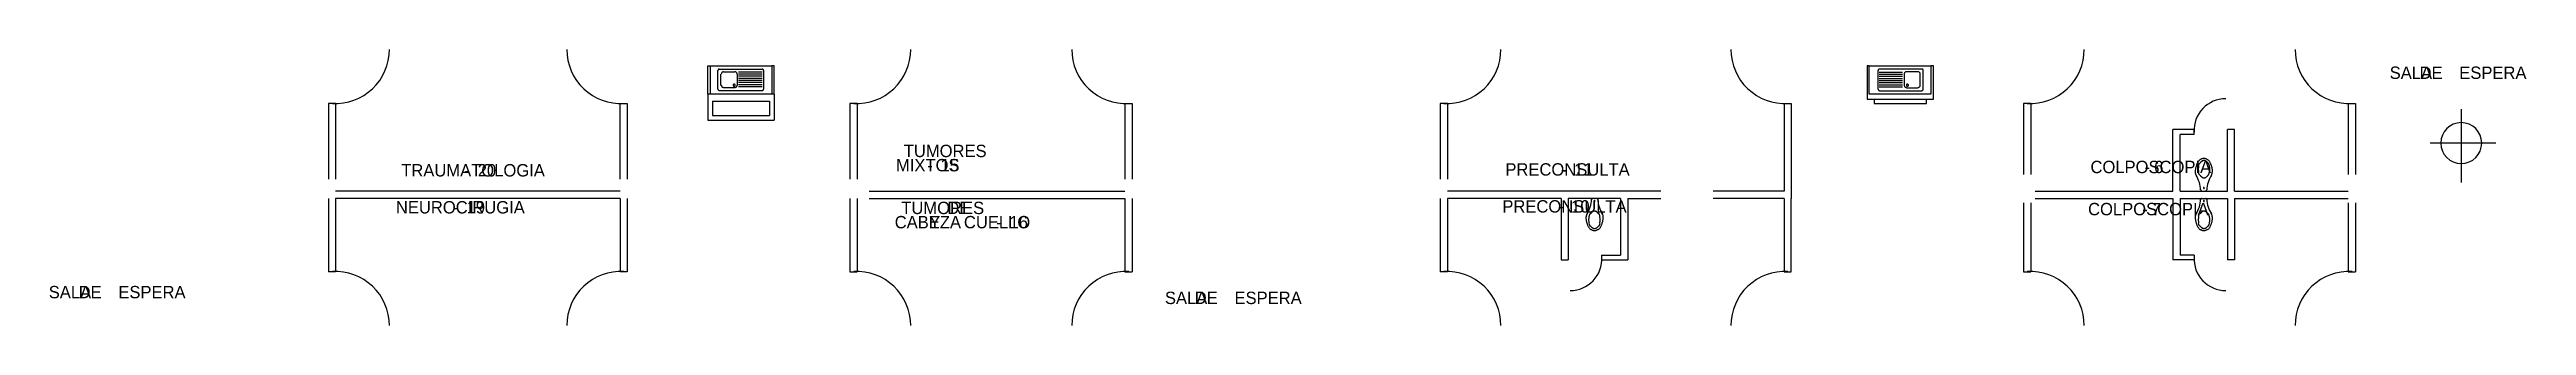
# Model space of a CAD drawing. Header units: metres. Extents: x 0 to 61, y 0 to 90.7.
# Drawn here: x 18.95 to 58.93, y 61.42 to 65.88 of the extents above; entities that cross this region are included whole.
import ezdxf

# ---------------------------------------------------------------- set-up
doc = ezdxf.new("R2010")
doc.units = ezdxf.units.M
for name, color, linetype in [('MURO_REAL', 7, 'Continuous'), ('PUERTA_REAL', 7, 'Continuous'), ('ROTULO_REAL', 7, 'Continuous')]:
    doc.layers.add(name, color=color, linetype=linetype)

msp = doc.modelspace()

# ---------------------------------------------------------------- texts
at = {"layer": 'ROTULO_REAL'}
for s, p in [('SALA', (56.722, 65.404)), ('DE', (57.204, 65.404)), ('ESPERA', (57.845, 65.404)), ('TRAUMATOLOGIA', (24.628, 63.827)), ('20', (25.863, 63.827)), ('MIXTOS', (32.614, 63.91)), ('TUMORES', (32.739, 64.14)), ('-', (33.119, 63.91)), ('15', (33.333, 63.91)), ('PRECONSULTA', (42.449, 63.841)), ('11', (43.56, 63.841)), ('COLPOSCOPIA', (51.893, 63.881)), ('-', (52.767, 63.881)), ('6', (52.921, 63.881)), ('-', (25.649, 63.827)), ('-', (43.346, 63.841)), ('NEUROCIRUGIA', (24.542, 63.229)), ('-', (25.469, 63.229)), ('19', (25.683, 63.229)), ('CABEZA', (32.593, 62.989)), ('TUMORES', (32.699, 63.219)), ('Y', (33.151, 62.989)), ('DE', (33.442, 63.219)), ('CUELLO', (33.71, 62.989)), ('16', (34.446, 62.989)), ('PRECONSULTA', (42.4, 63.244)), ('-', (43.297, 63.244)), ('10', (43.511, 63.244)), ('COLPOSCOPIA', (51.854, 63.2)), ('-', (52.727, 63.2)), ('7', (52.882, 63.2)), ('-', (34.232, 62.989)), ('SALA', (18.939, 61.858)), ('DE', (19.421, 61.858)), ('ESPERA', (20.062, 61.858)), ('SALA', (36.954, 61.765)), ('ESPERA', (38.077, 61.765)), ('DE', (37.435, 61.765))]:
    msp.add_text(s, height=0.2, dxfattribs=at).set_placement(p)

# ---------------------------------------------------------------- linework, layer by layer
at = {"layer": 'MURO_REAL'}
for p, q in [((29.579, 65.158), (29.579, 65.618)), ((29.579, 65.618), (29.613, 65.618)), ((29.613, 65.618), (29.613, 65.158)), ((29.613, 65.618), (30.607, 65.618)), ((30.647, 65.618), (30.607, 65.618)), ((30.607, 65.618), (30.607, 65.158)), ((30.647, 65.158), (30.647, 65.618)), ((48.323, 65.618), (48.289, 65.618)), ((48.289, 65.618), (48.289, 65.079)), ((48.323, 65.618), (49.318, 65.618)), ((48.323, 65.158), (48.323, 65.618)), ((49.357, 65.618), (49.318, 65.618)), ((49.318, 65.618), (49.318, 65.158)), ((49.357, 65.079), (49.357, 65.618)), ((29.74, 65.236), (29.74, 65.54)), ((29.76, 65.564), (30.451, 65.564)), ((30.451, 65.211), (29.76, 65.211)), ((29.789, 65.3), (29.789, 65.481)), ((29.829, 65.52), (30.01, 65.52)), ((30.01, 65.26), (29.829, 65.26)), ((30.049, 65.481), (30.049, 65.3)), ((30.456, 65.515), (30.073, 65.515)), ((30.456, 65.481), (30.073, 65.481)), ((30.456, 65.447), (30.073, 65.447)), ((30.456, 65.412), (30.073, 65.412)), ((30.456, 65.378), (30.073, 65.378)), ((30.456, 65.344), (30.073, 65.344)), ((30.456, 65.309), (30.073, 65.309)), ((30.456, 65.275), (30.073, 65.275)), ((30.475, 65.54), (30.475, 65.236)), ((48.46, 65.54), (48.46, 65.236)), ((48.48, 65.515), (48.857, 65.515)), ((48.48, 65.481), (48.857, 65.481)), ((48.48, 65.447), (48.857, 65.447)), ((48.48, 65.412), (48.857, 65.412)), ((48.48, 65.378), (48.857, 65.378)), ((48.48, 65.344), (48.857, 65.344)), ((48.48, 65.309), (48.857, 65.309)), ((48.48, 65.275), (48.857, 65.275)), ((49.171, 65.564), (48.485, 65.564)), ((48.485, 65.211), (49.171, 65.211)), ((48.887, 65.481), (48.887, 65.3)), ((49.107, 65.52), (48.921, 65.52)), ((48.921, 65.26), (49.107, 65.26)), ((49.146, 65.3), (49.146, 65.481)), ((49.195, 65.236), (49.195, 65.54)), ((23.569, 65.006), (23.456, 65.006)), ((23.456, 65.006), (23.456, 63.781)), ((23.569, 65.006), (23.569, 63.781)), ((28.163, 63.781), (28.163, 65.006)), ((28.163, 65.006), (28.276, 65.006)), ((28.276, 65.006), (28.276, 63.781)), ((30.647, 65.158), (29.579, 65.158)), ((29.579, 65.158), (29.579, 64.736)), ((29.652, 65.045), (30.573, 65.045)), ((29.652, 65.045), (29.652, 64.815)), ((29.652, 64.815), (30.573, 64.815)), ((30.573, 65.045), (30.573, 64.815)), ((30.647, 65.158), (30.647, 64.736)), ((31.989, 65.006), (31.871, 65.006)), ((31.871, 65.006), (31.871, 63.781)), ((31.989, 65.006), (31.989, 63.781)), ((36.309, 65.006), (36.309, 63.781)), ((36.309, 65.006), (36.426, 65.006)), ((36.426, 65.006), (36.426, 63.781)), ((41.398, 65.006), (41.398, 63.781)), ((41.515, 65.006), (41.398, 65.006)), ((41.515, 65.006), (41.515, 63.781)), ((46.947, 65.006), (46.947, 63.59)), ((46.947, 65.006), (47.064, 65.006)), ((47.064, 65.006), (47.064, 63.59)), ((48.289, 65.079), (49.357, 65.079)), ((49.318, 65.158), (48.323, 65.158)), ((48.402, 65.079), (48.402, 65.006)), ((48.402, 65.006), (49.244, 65.006)), ((49.244, 65.006), (49.244, 65.079)), ((50.929, 65.006), (50.811, 65.006)), ((50.811, 65.006), (50.811, 63.86)), ((50.929, 65.006), (50.929, 63.86)), ((56.052, 65.006), (56.17, 65.006)), ((56.052, 65.006), (56.052, 63.86)), ((56.17, 65.006), (56.17, 63.86)), ((57.874, 64.913), (57.874, 63.732)), ((29.579, 64.736), (30.647, 64.736)), ((53.221, 63.59), (53.221, 64.584)), ((53.569, 64.584), (53.221, 64.584)), ((53.339, 63.59), (53.339, 64.506)), ((53.569, 64.506), (53.339, 64.506)), ((53.569, 64.506), (53.569, 64.584)), ((54.103, 63.59), (54.103, 64.584)), ((54.216, 64.584), (54.103, 64.584)), ((54.216, 63.59), (54.216, 64.584)), ((58.438, 64.364), (57.375, 64.364)), ((28.163, 63.59), (23.569, 63.59)), ((32.18, 63.59), (36.309, 63.59)), ((44.958, 63.59), (41.515, 63.59)), ((46.947, 63.59), (45.801, 63.59)), ((47.064, 63.59), (47.064, 63.473)), ((51.002, 63.59), (53.221, 63.59)), ((53.339, 63.59), (54.103, 63.59)), ((53.687, 63.59), (53.75, 63.59)), ((54.216, 63.59), (56.052, 63.59)), ((23.456, 63.473), (23.456, 62.287)), ((28.163, 63.473), (23.569, 63.473)), ((23.569, 63.473), (23.569, 62.287)), ((28.163, 63.473), (28.163, 62.287)), ((28.276, 63.473), (28.276, 62.287)), ((31.871, 63.473), (31.871, 62.287)), ((31.989, 63.473), (31.989, 62.287)), ((32.18, 63.473), (36.309, 63.473)), ((36.309, 63.473), (36.309, 62.287)), ((36.426, 63.473), (36.426, 62.287)), ((41.398, 63.473), (41.398, 62.287)), ((43.352, 63.473), (41.515, 63.473)), ((41.515, 63.473), (41.515, 62.287)), ((43.352, 63.473), (43.352, 62.478)), ((43.464, 63.473), (43.464, 62.478)), ((44.307, 63.473), (43.464, 63.473)), ((43.92, 63.473), (43.856, 63.473)), ((44.307, 63.473), (44.307, 62.557)), ((44.424, 63.473), (44.958, 63.473)), ((44.424, 63.473), (44.424, 62.478)), ((46.947, 63.473), (45.801, 63.473)), ((46.947, 63.473), (46.947, 62.287)), ((47.064, 62.287), (47.064, 63.473)), ((50.811, 63.399), (50.811, 62.287)), ((50.929, 63.399), (50.929, 62.287)), ((51.002, 63.473), (53.221, 63.473)), ((53.221, 63.473), (53.221, 62.478)), ((53.339, 63.473), (54.103, 63.473)), ((53.339, 63.473), (53.339, 62.557)), ((53.687, 63.473), (53.75, 63.473)), ((54.103, 63.473), (54.103, 62.478)), ((54.216, 63.473), (56.052, 63.473)), ((54.216, 63.473), (54.216, 62.478)), ((56.052, 63.399), (56.052, 62.287)), ((56.17, 63.399), (56.17, 62.287)), ((43.352, 62.478), (43.464, 62.478)), ((44.003, 62.557), (44.307, 62.557)), ((44.003, 62.557), (44.003, 62.478)), ((44.003, 62.478), (44.424, 62.478)), ((53.569, 62.478), (53.221, 62.478)), ((53.569, 62.557), (53.339, 62.557)), ((53.569, 62.557), (53.569, 62.478)), ((54.216, 62.478), (54.103, 62.478)), ((23.569, 62.287), (23.456, 62.287)), ((28.276, 62.287), (28.163, 62.287)), ((31.871, 62.287), (31.989, 62.287)), ((36.309, 62.287), (36.426, 62.287)), ((41.515, 62.287), (41.398, 62.287)), ((46.947, 62.287), (47.064, 62.287)), ((50.811, 62.287), (50.929, 62.287)), ((56.052, 62.287), (56.17, 62.287))]:
    msp.add_line(p, q, dxfattribs=at)
at = {"layer": 'PUERTA_REAL'}
for points in [[(24.164, 65.246), (24.225, 65.311), (24.28, 65.381), (24.326, 65.456), (24.365, 65.535), (24.396, 65.618), (24.418, 65.703), (24.431, 65.791), (24.436, 65.88)], [(27.301, 65.88), (27.306, 65.791), (27.319, 65.703), (27.342, 65.618), (27.372, 65.535), (27.411, 65.456), (27.458, 65.381), (27.512, 65.311), (27.573, 65.246)], [(32.578, 65.246), (32.64, 65.311), (32.694, 65.381), (32.741, 65.456), (32.78, 65.535), (32.81, 65.618), (32.833, 65.703), (32.846, 65.791), (32.851, 65.88)], [(35.451, 65.88), (35.456, 65.791), (35.47, 65.703), (35.492, 65.618), (35.522, 65.535), (35.561, 65.456), (35.608, 65.381), (35.662, 65.311), (35.724, 65.246)], [(42.105, 65.246), (42.167, 65.311), (42.221, 65.381), (42.267, 65.456), (42.306, 65.535), (42.337, 65.618), (42.359, 65.703), (42.373, 65.791), (42.377, 65.88)], [(46.09, 65.88), (46.094, 65.791), (46.108, 65.703), (46.13, 65.618), (46.161, 65.535), (46.199, 65.456), (46.246, 65.381), (46.3, 65.311), (46.362, 65.246)], [(51.519, 65.246), (51.58, 65.311), (51.635, 65.381), (51.681, 65.456), (51.72, 65.535), (51.751, 65.618), (51.773, 65.703), (51.786, 65.791), (51.791, 65.88)], [(55.195, 65.88), (55.2, 65.791), (55.213, 65.703), (55.235, 65.618), (55.266, 65.535), (55.305, 65.456), (55.351, 65.381), (55.406, 65.311), (55.467, 65.246)], [(23.517, 65.007), (23.606, 65.007), (23.694, 65.016), (23.781, 65.034), (23.865, 65.06), (23.946, 65.095), (24.023, 65.137), (24.096, 65.188), (24.164, 65.246)], [(27.573, 65.246), (27.641, 65.188), (27.714, 65.137), (27.791, 65.095), (27.872, 65.06), (27.956, 65.034), (28.043, 65.016), (28.131, 65.007), (28.22, 65.007)], [(29.762, 65.564), (29.758, 65.564), (29.754, 65.562), (29.75, 65.56), (29.747, 65.558), (29.744, 65.554), (29.742, 65.551), (29.741, 65.546), (29.74, 65.542)], [(29.74, 65.238), (29.741, 65.234), (29.742, 65.23), (29.744, 65.226), (29.747, 65.223), (29.75, 65.22), (29.754, 65.218), (29.758, 65.217), (29.762, 65.216)], [(29.831, 65.52), (29.824, 65.519), (29.817, 65.517), (29.81, 65.514), (29.805, 65.509), (29.801, 65.504), (29.797, 65.498), (29.795, 65.491), (29.794, 65.483)], [(29.794, 65.302), (29.795, 65.295), (29.797, 65.288), (29.801, 65.281), (29.805, 65.276), (29.81, 65.272), (29.817, 65.268), (29.824, 65.266), (29.831, 65.265)], [(30.002, 65.319), (29.999, 65.319), (29.996, 65.318), (29.993, 65.316), (29.99, 65.314), (29.988, 65.312), (29.987, 65.309), (29.986, 65.305), (29.985, 65.302)], [(29.985, 65.302), (29.986, 65.299), (29.987, 65.295), (29.988, 65.292), (29.99, 65.29), (29.993, 65.288), (29.996, 65.286), (29.999, 65.285), (30.002, 65.285)], [(30.02, 65.302), (30.019, 65.305), (30.018, 65.309), (30.017, 65.312), (30.015, 65.314), (30.012, 65.316), (30.009, 65.318), (30.006, 65.319), (30.002, 65.319)], [(30.002, 65.285), (30.006, 65.285), (30.009, 65.286), (30.012, 65.288), (30.015, 65.29), (30.017, 65.292), (30.018, 65.295), (30.019, 65.299), (30.02, 65.302)], [(30.049, 65.483), (30.048, 65.491), (30.046, 65.498), (30.043, 65.504), (30.038, 65.509), (30.033, 65.514), (30.027, 65.517), (30.02, 65.519), (30.012, 65.52)], [(30.012, 65.265), (30.02, 65.266), (30.027, 65.268), (30.033, 65.272), (30.038, 65.276), (30.043, 65.281), (30.046, 65.288), (30.048, 65.295), (30.049, 65.302)], [(30.475, 65.542), (30.475, 65.546), (30.473, 65.551), (30.471, 65.554), (30.469, 65.558), (30.465, 65.56), (30.462, 65.562), (30.458, 65.564), (30.453, 65.564)], [(30.453, 65.216), (30.458, 65.217), (30.462, 65.218), (30.465, 65.22), (30.469, 65.223), (30.471, 65.226), (30.473, 65.23), (30.475, 65.234), (30.475, 65.238)], [(31.932, 65.007), (32.021, 65.007), (32.109, 65.016), (32.196, 65.034), (32.28, 65.06), (32.361, 65.095), (32.438, 65.137), (32.511, 65.188), (32.578, 65.246)], [(35.724, 65.246), (35.791, 65.188), (35.864, 65.137), (35.942, 65.095), (36.022, 65.06), (36.106, 65.034), (36.193, 65.016), (36.281, 65.007), (36.371, 65.007)], [(41.458, 65.007), (41.547, 65.007), (41.636, 65.016), (41.722, 65.034), (41.806, 65.06), (41.887, 65.095), (41.964, 65.137), (42.037, 65.188), (42.105, 65.246)], [(46.362, 65.246), (46.43, 65.188), (46.503, 65.137), (46.58, 65.095), (46.661, 65.06), (46.745, 65.034), (46.831, 65.016), (46.92, 65.007), (47.009, 65.007)], [(48.487, 65.564), (48.483, 65.564), (48.479, 65.562), (48.475, 65.56), (48.472, 65.558), (48.469, 65.554), (48.467, 65.551), (48.466, 65.546), (48.465, 65.542)], [(48.465, 65.238), (48.466, 65.234), (48.467, 65.23), (48.469, 65.226), (48.472, 65.223), (48.475, 65.22), (48.479, 65.218), (48.483, 65.217), (48.487, 65.216)], [(48.923, 65.52), (48.916, 65.519), (48.909, 65.517), (48.903, 65.514), (48.897, 65.509), (48.893, 65.504), (48.889, 65.498), (48.887, 65.491), (48.887, 65.483)], [(48.887, 65.302), (48.887, 65.295), (48.889, 65.288), (48.893, 65.281), (48.897, 65.276), (48.903, 65.272), (48.909, 65.268), (48.916, 65.266), (48.923, 65.265)], [(48.938, 65.319), (48.935, 65.319), (48.931, 65.318), (48.928, 65.316), (48.926, 65.314), (48.924, 65.312), (48.922, 65.309), (48.921, 65.305), (48.921, 65.302)], [(48.921, 65.302), (48.921, 65.299), (48.922, 65.295), (48.924, 65.292), (48.926, 65.29), (48.928, 65.288), (48.931, 65.286), (48.935, 65.285), (48.938, 65.285)], [(48.955, 65.302), (48.955, 65.305), (48.954, 65.309), (48.952, 65.312), (48.95, 65.314), (48.948, 65.316), (48.945, 65.318), (48.941, 65.319), (48.938, 65.319)], [(48.938, 65.285), (48.941, 65.285), (48.945, 65.286), (48.948, 65.288), (48.95, 65.29), (48.952, 65.292), (48.954, 65.295), (48.955, 65.299), (48.955, 65.302)], [(49.146, 65.483), (49.145, 65.491), (49.143, 65.498), (49.14, 65.504), (49.135, 65.509), (49.13, 65.514), (49.124, 65.517), (49.117, 65.519), (49.109, 65.52)], [(49.109, 65.265), (49.117, 65.266), (49.124, 65.268), (49.13, 65.272), (49.135, 65.276), (49.14, 65.281), (49.143, 65.288), (49.145, 65.295), (49.146, 65.302)], [(49.195, 65.542), (49.195, 65.546), (49.193, 65.551), (49.191, 65.554), (49.189, 65.558), (49.185, 65.56), (49.182, 65.562), (49.178, 65.564), (49.173, 65.564)], [(49.173, 65.216), (49.178, 65.217), (49.182, 65.218), (49.185, 65.22), (49.189, 65.223), (49.191, 65.226), (49.193, 65.23), (49.195, 65.234), (49.195, 65.238)], [(50.872, 65.007), (50.961, 65.007), (51.05, 65.016), (51.136, 65.034), (51.22, 65.06), (51.301, 65.095), (51.378, 65.137), (51.451, 65.188), (51.519, 65.246)], [(55.467, 65.246), (55.535, 65.188), (55.608, 65.137), (55.685, 65.095), (55.766, 65.06), (55.85, 65.034), (55.937, 65.016), (56.025, 65.007), (56.114, 65.007)], [(53.705, 64.925), (53.671, 64.885), (53.641, 64.842), (53.616, 64.797), (53.596, 64.75), (53.58, 64.701), (53.57, 64.65), (53.565, 64.598), (53.565, 64.546)], [(54.076, 65.084), (54.024, 65.081), (53.972, 65.073), (53.922, 65.06), (53.874, 65.043), (53.828, 65.02), (53.784, 64.993), (53.743, 64.961), (53.705, 64.925)], [(57.877, 64.697), (57.81, 64.69), (57.748, 64.671), (57.692, 64.641), (57.643, 64.6), (57.603, 64.551), (57.572, 64.495), (57.553, 64.433), (57.546, 64.367)], [(57.546, 64.367), (57.553, 64.3), (57.572, 64.238), (57.603, 64.182), (57.643, 64.133), (57.692, 64.092), (57.748, 64.062), (57.81, 64.043), (57.877, 64.036)], [(58.207, 64.367), (58.201, 64.433), (58.181, 64.495), (58.151, 64.551), (58.111, 64.6), (58.062, 64.641), (58.005, 64.671), (57.943, 64.69), (57.877, 64.697)], [(57.877, 64.036), (57.943, 64.043), (58.005, 64.062), (58.062, 64.092), (58.111, 64.133), (58.151, 64.182), (58.181, 64.238), (58.201, 64.3), (58.207, 64.367)], [(53.593, 63.981), (53.591, 63.971), (53.589, 63.96), (53.587, 63.95), (53.586, 63.939), (53.585, 63.928), (53.584, 63.918), (53.584, 63.907), (53.584, 63.896)], [(53.62, 64.045), (53.616, 64.037), (53.612, 64.029), (53.608, 64.021), (53.605, 64.013), (53.602, 64.004), (53.599, 63.995), (53.597, 63.987), (53.595, 63.978)], [(53.666, 64.103), (53.659, 64.097), (53.652, 64.091), (53.646, 64.084), (53.64, 64.078), (53.634, 64.071), (53.629, 64.063), (53.624, 64.055), (53.619, 64.048)], [(53.653, 64.044), (53.65, 64.039), (53.647, 64.034), (53.644, 64.028), (53.642, 64.023), (53.639, 64.017), (53.637, 64.012), (53.635, 64.006), (53.633, 64)], [(53.64, 64), (53.638, 63.993), (53.637, 63.987), (53.636, 63.98), (53.635, 63.973), (53.634, 63.966), (53.633, 63.959), (53.633, 63.952), (53.633, 63.945)], [(53.693, 64.074), (53.688, 64.071), (53.684, 64.068), (53.679, 64.064), (53.675, 64.061), (53.671, 64.057), (53.667, 64.052), (53.664, 64.048), (53.661, 64.044)], [(53.723, 64.119), (53.716, 64.119), (53.708, 64.118), (53.701, 64.116), (53.694, 64.114), (53.687, 64.112), (53.681, 64.109), (53.674, 64.105), (53.668, 64.1)], [(53.723, 64.085), (53.719, 64.085), (53.714, 64.084), (53.71, 64.083), (53.705, 64.082), (53.701, 64.081), (53.697, 64.079), (53.693, 64.077), (53.689, 64.075)], [(53.778, 64.1), (53.772, 64.105), (53.766, 64.109), (53.759, 64.112), (53.752, 64.114), (53.745, 64.116), (53.738, 64.118), (53.731, 64.119), (53.723, 64.119)], [(53.758, 64.075), (53.754, 64.077), (53.75, 64.079), (53.746, 64.081), (53.741, 64.082), (53.737, 64.083), (53.732, 64.084), (53.728, 64.085), (53.723, 64.085)], [(53.791, 64.044), (53.788, 64.048), (53.784, 64.052), (53.78, 64.057), (53.776, 64.061), (53.772, 64.064), (53.768, 64.068), (53.763, 64.071), (53.759, 64.074)], [(53.827, 64.048), (53.823, 64.055), (53.818, 64.063), (53.812, 64.071), (53.807, 64.078), (53.801, 64.084), (53.794, 64.091), (53.787, 64.097), (53.78, 64.103)], [(53.813, 64), (53.811, 64.006), (53.81, 64.012), (53.807, 64.017), (53.805, 64.023), (53.802, 64.028), (53.799, 64.034), (53.796, 64.039), (53.793, 64.044)], [(53.819, 63.945), (53.819, 63.952), (53.818, 63.959), (53.818, 63.966), (53.817, 63.973), (53.816, 63.98), (53.815, 63.987), (53.813, 63.993), (53.811, 64)], [(53.852, 63.978), (53.85, 63.987), (53.847, 63.995), (53.844, 64.004), (53.841, 64.013), (53.838, 64.021), (53.835, 64.029), (53.831, 64.037), (53.826, 64.045)], [(53.863, 63.896), (53.863, 63.907), (53.862, 63.918), (53.862, 63.928), (53.861, 63.939), (53.859, 63.95), (53.858, 63.96), (53.856, 63.971), (53.853, 63.981)], [(53.584, 63.896), (53.584, 63.891), (53.584, 63.885), (53.585, 63.879), (53.587, 63.873), (53.588, 63.868), (53.59, 63.863), (53.593, 63.857), (53.595, 63.852)], [(53.671, 63.609), (53.669, 63.64), (53.664, 63.672), (53.658, 63.702), (53.65, 63.732), (53.639, 63.762), (53.627, 63.791), (53.613, 63.819), (53.597, 63.846)], [(53.598, 63.85), (53.599, 63.849), (53.6, 63.848), (53.6, 63.847), (53.601, 63.845), (53.602, 63.844), (53.602, 63.843), (53.603, 63.842), (53.604, 63.841)], [(53.633, 63.945), (53.633, 63.938), (53.633, 63.931), (53.634, 63.924), (53.635, 63.918), (53.636, 63.911), (53.637, 63.904), (53.638, 63.897), (53.64, 63.89)], [(53.633, 63.89), (53.635, 63.885), (53.637, 63.879), (53.639, 63.873), (53.642, 63.868), (53.644, 63.862), (53.647, 63.857), (53.65, 63.852), (53.653, 63.847)], [(53.661, 63.847), (53.664, 63.843), (53.667, 63.838), (53.671, 63.834), (53.675, 63.83), (53.679, 63.826), (53.684, 63.823), (53.688, 63.819), (53.693, 63.816)], [(53.672, 63.611), (53.672, 63.608), (53.673, 63.605), (53.675, 63.602), (53.677, 63.6), (53.68, 63.598), (53.682, 63.596), (53.686, 63.595), (53.689, 63.595)], [(53.689, 63.815), (53.693, 63.813), (53.697, 63.811), (53.701, 63.81), (53.705, 63.808), (53.71, 63.807), (53.714, 63.806), (53.719, 63.806), (53.723, 63.806)], [(53.723, 63.649), (53.722, 63.649), (53.72, 63.648), (53.719, 63.648), (53.718, 63.647), (53.717, 63.646), (53.716, 63.644), (53.716, 63.643), (53.716, 63.642)], [(53.716, 63.642), (53.716, 63.64), (53.716, 63.639), (53.717, 63.638), (53.718, 63.636), (53.719, 63.636), (53.72, 63.635), (53.722, 63.634), (53.723, 63.634)], [(53.723, 63.806), (53.728, 63.806), (53.732, 63.806), (53.737, 63.807), (53.741, 63.808), (53.746, 63.81), (53.75, 63.811), (53.754, 63.813), (53.758, 63.815)], [(53.731, 63.642), (53.73, 63.643), (53.73, 63.644), (53.729, 63.646), (53.728, 63.647), (53.727, 63.648), (53.726, 63.648), (53.725, 63.649), (53.723, 63.649)], [(53.723, 63.634), (53.725, 63.634), (53.726, 63.635), (53.727, 63.636), (53.728, 63.636), (53.729, 63.638), (53.73, 63.639), (53.73, 63.64), (53.731, 63.642)], [(53.753, 63.595), (53.756, 63.595), (53.759, 63.596), (53.762, 63.598), (53.765, 63.6), (53.767, 63.602), (53.768, 63.605), (53.769, 63.608), (53.77, 63.611)], [(53.759, 63.816), (53.763, 63.819), (53.768, 63.823), (53.772, 63.826), (53.776, 63.83), (53.78, 63.834), (53.784, 63.838), (53.788, 63.843), (53.791, 63.847)], [(53.845, 63.846), (53.829, 63.819), (53.815, 63.791), (53.802, 63.762), (53.792, 63.732), (53.784, 63.702), (53.777, 63.672), (53.773, 63.64), (53.77, 63.609)], [(53.793, 63.847), (53.796, 63.852), (53.799, 63.857), (53.802, 63.862), (53.805, 63.868), (53.807, 63.873), (53.81, 63.879), (53.811, 63.885), (53.813, 63.89)], [(53.811, 63.89), (53.813, 63.897), (53.815, 63.904), (53.816, 63.911), (53.817, 63.918), (53.818, 63.924), (53.818, 63.931), (53.819, 63.938), (53.819, 63.945)], [(53.843, 63.841), (53.843, 63.842), (53.844, 63.843), (53.845, 63.844), (53.846, 63.845), (53.846, 63.847), (53.847, 63.848), (53.848, 63.849), (53.848, 63.85)], [(53.846, 63.852), (53.849, 63.857), (53.851, 63.863), (53.853, 63.868), (53.855, 63.873), (53.856, 63.879), (53.857, 63.885), (53.858, 63.891), (53.858, 63.896)], [(43.749, 63.176), (43.749, 63.166), (43.749, 63.155), (43.75, 63.144), (43.751, 63.134), (43.752, 63.123), (43.754, 63.112), (43.756, 63.102), (43.758, 63.091)], [(43.765, 63.221), (43.762, 63.215), (43.76, 63.21), (43.758, 63.205), (43.756, 63.199), (43.755, 63.194), (43.754, 63.188), (43.754, 63.182), (43.753, 63.176)], [(43.769, 63.227), (43.768, 63.226), (43.767, 63.225), (43.767, 63.223), (43.766, 63.222), (43.765, 63.221), (43.765, 63.22), (43.764, 63.219), (43.763, 63.218)], [(43.767, 63.222), (43.783, 63.249), (43.797, 63.277), (43.809, 63.306), (43.819, 63.335), (43.828, 63.365), (43.834, 63.396), (43.839, 63.427), (43.841, 63.459)], [(43.8, 63.182), (43.798, 63.175), (43.797, 63.169), (43.796, 63.162), (43.795, 63.155), (43.794, 63.148), (43.793, 63.141), (43.793, 63.134), (43.793, 63.127)], [(43.818, 63.226), (43.815, 63.221), (43.812, 63.216), (43.809, 63.21), (43.807, 63.205), (43.804, 63.199), (43.802, 63.194), (43.8, 63.188), (43.798, 63.182)], [(43.853, 63.251), (43.848, 63.248), (43.844, 63.245), (43.839, 63.242), (43.835, 63.238), (43.831, 63.234), (43.827, 63.23), (43.824, 63.225), (43.821, 63.221)], [(43.859, 63.473), (43.855, 63.472), (43.852, 63.471), (43.849, 63.47), (43.847, 63.468), (43.845, 63.465), (43.843, 63.463), (43.842, 63.46), (43.842, 63.456)], [(43.888, 63.267), (43.884, 63.267), (43.879, 63.266), (43.875, 63.266), (43.87, 63.264), (43.866, 63.263), (43.862, 63.261), (43.858, 63.259), (43.854, 63.257)], [(43.888, 63.438), (43.887, 63.438), (43.885, 63.438), (43.884, 63.437), (43.883, 63.436), (43.882, 63.435), (43.881, 63.434), (43.881, 63.432), (43.881, 63.431)], [(43.881, 63.431), (43.881, 63.43), (43.881, 63.428), (43.882, 63.427), (43.883, 63.426), (43.884, 63.425), (43.885, 63.424), (43.887, 63.424), (43.888, 63.424)], [(43.896, 63.431), (43.895, 63.432), (43.895, 63.434), (43.894, 63.435), (43.893, 63.436), (43.892, 63.437), (43.891, 63.438), (43.89, 63.438), (43.888, 63.438)], [(43.888, 63.424), (43.89, 63.424), (43.891, 63.424), (43.892, 63.425), (43.893, 63.426), (43.894, 63.427), (43.895, 63.428), (43.895, 63.43), (43.896, 63.431)], [(43.923, 63.257), (43.919, 63.259), (43.915, 63.261), (43.91, 63.263), (43.906, 63.264), (43.902, 63.266), (43.897, 63.266), (43.893, 63.267), (43.888, 63.267)], [(43.94, 63.456), (43.939, 63.46), (43.938, 63.463), (43.936, 63.465), (43.934, 63.468), (43.932, 63.47), (43.929, 63.471), (43.926, 63.472), (43.922, 63.473)], [(43.956, 63.221), (43.952, 63.225), (43.949, 63.23), (43.945, 63.234), (43.941, 63.238), (43.937, 63.242), (43.933, 63.245), (43.928, 63.248), (43.924, 63.251)], [(43.94, 63.459), (43.942, 63.427), (43.947, 63.396), (43.953, 63.365), (43.962, 63.335), (43.972, 63.306), (43.984, 63.277), (43.999, 63.249), (44.015, 63.222)], [(43.978, 63.182), (43.976, 63.188), (43.974, 63.194), (43.972, 63.199), (43.97, 63.205), (43.967, 63.21), (43.964, 63.216), (43.961, 63.221), (43.958, 63.226)], [(43.979, 63.127), (43.979, 63.134), (43.978, 63.141), (43.978, 63.148), (43.977, 63.155), (43.976, 63.162), (43.975, 63.169), (43.973, 63.175), (43.971, 63.182)], [(44.013, 63.218), (44.012, 63.219), (44.012, 63.22), (44.011, 63.221), (44.01, 63.222), (44.01, 63.223), (44.009, 63.225), (44.008, 63.226), (44.008, 63.227)], [(44.028, 63.176), (44.028, 63.182), (44.027, 63.188), (44.026, 63.194), (44.025, 63.199), (44.023, 63.205), (44.021, 63.21), (44.019, 63.215), (44.016, 63.221)], [(44.018, 63.091), (44.021, 63.102), (44.022, 63.112), (44.024, 63.123), (44.025, 63.134), (44.026, 63.144), (44.027, 63.155), (44.028, 63.166), (44.028, 63.176)], [(53.595, 63.221), (53.593, 63.215), (53.59, 63.21), (53.588, 63.205), (53.587, 63.199), (53.585, 63.194), (53.584, 63.188), (53.584, 63.182), (53.584, 63.176)], [(53.584, 63.176), (53.584, 63.166), (53.584, 63.155), (53.585, 63.144), (53.586, 63.134), (53.587, 63.123), (53.589, 63.112), (53.591, 63.102), (53.593, 63.091)], [(53.597, 63.222), (53.613, 63.249), (53.627, 63.277), (53.639, 63.306), (53.65, 63.335), (53.658, 63.365), (53.664, 63.396), (53.669, 63.427), (53.671, 63.459)], [(53.604, 63.227), (53.603, 63.226), (53.602, 63.225), (53.602, 63.223), (53.601, 63.222), (53.6, 63.221), (53.6, 63.22), (53.599, 63.219), (53.598, 63.218)], [(53.653, 63.226), (53.65, 63.221), (53.647, 63.216), (53.644, 63.21), (53.642, 63.205), (53.639, 63.199), (53.637, 63.194), (53.635, 63.188), (53.633, 63.182)], [(53.64, 63.182), (53.638, 63.175), (53.637, 63.169), (53.636, 63.162), (53.635, 63.155), (53.634, 63.148), (53.633, 63.141), (53.633, 63.134), (53.633, 63.127)], [(53.693, 63.251), (53.688, 63.248), (53.684, 63.245), (53.679, 63.242), (53.675, 63.238), (53.671, 63.234), (53.667, 63.23), (53.664, 63.225), (53.661, 63.221)], [(53.689, 63.473), (53.686, 63.472), (53.682, 63.471), (53.68, 63.47), (53.677, 63.468), (53.675, 63.465), (53.673, 63.463), (53.672, 63.46), (53.672, 63.456)], [(53.723, 63.267), (53.719, 63.267), (53.714, 63.266), (53.71, 63.266), (53.705, 63.264), (53.701, 63.263), (53.697, 63.261), (53.693, 63.259), (53.689, 63.257)], [(53.723, 63.438), (53.722, 63.438), (53.72, 63.438), (53.719, 63.437), (53.718, 63.436), (53.717, 63.435), (53.716, 63.434), (53.716, 63.432), (53.716, 63.431)], [(53.716, 63.431), (53.716, 63.43), (53.716, 63.428), (53.717, 63.427), (53.718, 63.426), (53.719, 63.425), (53.72, 63.424), (53.722, 63.424), (53.723, 63.424)], [(53.731, 63.431), (53.73, 63.432), (53.73, 63.434), (53.729, 63.435), (53.728, 63.436), (53.727, 63.437), (53.726, 63.438), (53.725, 63.438), (53.723, 63.438)], [(53.723, 63.424), (53.725, 63.424), (53.726, 63.424), (53.727, 63.425), (53.728, 63.426), (53.729, 63.427), (53.73, 63.428), (53.73, 63.43), (53.731, 63.431)], [(53.758, 63.257), (53.754, 63.259), (53.75, 63.261), (53.746, 63.263), (53.741, 63.264), (53.737, 63.266), (53.732, 63.266), (53.728, 63.267), (53.723, 63.267)], [(53.77, 63.456), (53.769, 63.46), (53.768, 63.463), (53.767, 63.465), (53.765, 63.468), (53.762, 63.47), (53.759, 63.471), (53.756, 63.472), (53.753, 63.473)], [(53.791, 63.221), (53.788, 63.225), (53.784, 63.23), (53.78, 63.234), (53.776, 63.238), (53.772, 63.242), (53.768, 63.245), (53.763, 63.248), (53.759, 63.251)], [(53.77, 63.459), (53.773, 63.427), (53.777, 63.396), (53.784, 63.365), (53.792, 63.335), (53.802, 63.306), (53.815, 63.277), (53.829, 63.249), (53.845, 63.222)], [(53.813, 63.182), (53.811, 63.188), (53.81, 63.194), (53.807, 63.199), (53.805, 63.205), (53.802, 63.21), (53.799, 63.216), (53.796, 63.221), (53.793, 63.226)], [(53.819, 63.127), (53.819, 63.134), (53.818, 63.141), (53.818, 63.148), (53.817, 63.155), (53.816, 63.162), (53.815, 63.169), (53.813, 63.175), (53.811, 63.182)], [(53.848, 63.218), (53.848, 63.219), (53.847, 63.22), (53.846, 63.221), (53.846, 63.222), (53.845, 63.223), (53.844, 63.225), (53.843, 63.226), (53.843, 63.227)], [(53.858, 63.176), (53.858, 63.182), (53.857, 63.188), (53.856, 63.194), (53.855, 63.199), (53.853, 63.205), (53.851, 63.21), (53.849, 63.215), (53.846, 63.221)], [(53.853, 63.091), (53.856, 63.102), (53.858, 63.112), (53.859, 63.123), (53.861, 63.134), (53.862, 63.144), (53.862, 63.155), (53.863, 63.166), (53.863, 63.176)], [(43.76, 63.09), (43.762, 63.081), (43.764, 63.072), (43.767, 63.064), (43.77, 63.055), (43.773, 63.047), (43.777, 63.039), (43.781, 63.03), (43.785, 63.022)], [(43.784, 63.02), (43.789, 63.012), (43.794, 63.005), (43.799, 62.997), (43.805, 62.99), (43.811, 62.983), (43.817, 62.977), (43.824, 62.971), (43.831, 62.965)], [(43.793, 63.127), (43.793, 63.12), (43.793, 63.113), (43.794, 63.107), (43.795, 63.1), (43.796, 63.093), (43.797, 63.086), (43.798, 63.079), (43.8, 63.072)], [(43.798, 63.067), (43.8, 63.062), (43.802, 63.056), (43.804, 63.05), (43.807, 63.045), (43.809, 63.04), (43.812, 63.034), (43.815, 63.029), (43.818, 63.024)], [(43.821, 63.029), (43.824, 63.025), (43.827, 63.02), (43.831, 63.016), (43.835, 63.012), (43.839, 63.008), (43.844, 63.005), (43.848, 63.001), (43.853, 62.998)], [(43.833, 62.972), (43.839, 62.968), (43.846, 62.964), (43.852, 62.961), (43.859, 62.958), (43.866, 62.956), (43.873, 62.955), (43.881, 62.954), (43.888, 62.953)], [(43.854, 62.997), (43.858, 62.995), (43.862, 62.993), (43.866, 62.992), (43.87, 62.99), (43.875, 62.989), (43.879, 62.988), (43.884, 62.988), (43.888, 62.988)], [(43.888, 62.988), (43.893, 62.988), (43.897, 62.988), (43.902, 62.989), (43.906, 62.99), (43.91, 62.992), (43.915, 62.993), (43.919, 62.995), (43.923, 62.997)], [(43.888, 62.953), (43.896, 62.954), (43.903, 62.955), (43.91, 62.956), (43.917, 62.958), (43.924, 62.961), (43.931, 62.964), (43.937, 62.968), (43.943, 62.972)], [(43.924, 62.998), (43.928, 63.001), (43.933, 63.005), (43.937, 63.008), (43.941, 63.012), (43.945, 63.016), (43.949, 63.02), (43.952, 63.025), (43.956, 63.029)], [(43.945, 62.965), (43.952, 62.971), (43.959, 62.977), (43.965, 62.983), (43.972, 62.99), (43.977, 62.997), (43.983, 63.005), (43.988, 63.012), (43.992, 63.02)], [(43.958, 63.024), (43.961, 63.029), (43.964, 63.034), (43.967, 63.04), (43.97, 63.045), (43.972, 63.05), (43.974, 63.056), (43.976, 63.062), (43.978, 63.067)], [(43.971, 63.072), (43.973, 63.079), (43.975, 63.086), (43.976, 63.093), (43.977, 63.1), (43.978, 63.107), (43.978, 63.113), (43.979, 63.12), (43.979, 63.127)], [(43.991, 63.022), (43.996, 63.03), (43.999, 63.039), (44.003, 63.047), (44.006, 63.055), (44.009, 63.064), (44.012, 63.072), (44.014, 63.081), (44.017, 63.09)], [(53.595, 63.09), (53.597, 63.081), (53.599, 63.072), (53.602, 63.064), (53.605, 63.055), (53.608, 63.047), (53.612, 63.039), (53.616, 63.03), (53.62, 63.022)], [(53.619, 63.02), (53.624, 63.012), (53.629, 63.005), (53.634, 62.997), (53.64, 62.99), (53.646, 62.983), (53.652, 62.977), (53.659, 62.971), (53.666, 62.965)], [(53.633, 63.127), (53.633, 63.12), (53.633, 63.113), (53.634, 63.107), (53.635, 63.1), (53.636, 63.093), (53.637, 63.086), (53.638, 63.079), (53.64, 63.072)], [(53.633, 63.067), (53.635, 63.062), (53.637, 63.056), (53.639, 63.05), (53.642, 63.045), (53.644, 63.04), (53.647, 63.034), (53.65, 63.029), (53.653, 63.024)], [(53.661, 63.029), (53.664, 63.025), (53.667, 63.02), (53.671, 63.016), (53.675, 63.012), (53.679, 63.008), (53.684, 63.005), (53.688, 63.001), (53.693, 62.998)], [(53.668, 62.972), (53.674, 62.968), (53.681, 62.964), (53.687, 62.961), (53.694, 62.958), (53.701, 62.956), (53.708, 62.955), (53.716, 62.954), (53.723, 62.953)], [(53.689, 62.997), (53.693, 62.995), (53.697, 62.993), (53.701, 62.992), (53.705, 62.99), (53.71, 62.989), (53.714, 62.988), (53.719, 62.988), (53.723, 62.988)], [(53.723, 62.988), (53.728, 62.988), (53.732, 62.988), (53.737, 62.989), (53.741, 62.99), (53.746, 62.992), (53.75, 62.993), (53.754, 62.995), (53.758, 62.997)], [(53.723, 62.953), (53.731, 62.954), (53.738, 62.955), (53.745, 62.956), (53.752, 62.958), (53.759, 62.961), (53.766, 62.964), (53.772, 62.968), (53.778, 62.972)], [(53.759, 62.998), (53.763, 63.001), (53.768, 63.005), (53.772, 63.008), (53.776, 63.012), (53.78, 63.016), (53.784, 63.02), (53.788, 63.025), (53.791, 63.029)], [(53.78, 62.965), (53.787, 62.971), (53.794, 62.977), (53.801, 62.983), (53.807, 62.99), (53.812, 62.997), (53.818, 63.005), (53.823, 63.012), (53.827, 63.02)], [(53.793, 63.024), (53.796, 63.029), (53.799, 63.034), (53.802, 63.04), (53.805, 63.045), (53.807, 63.05), (53.81, 63.056), (53.811, 63.062), (53.813, 63.067)], [(53.811, 63.072), (53.813, 63.079), (53.815, 63.086), (53.816, 63.093), (53.817, 63.1), (53.818, 63.107), (53.818, 63.113), (53.819, 63.12), (53.819, 63.127)], [(53.826, 63.022), (53.831, 63.03), (53.835, 63.039), (53.838, 63.047), (53.841, 63.055), (53.844, 63.064), (53.847, 63.072), (53.85, 63.081), (53.852, 63.09)], [(43.867, 62.143), (43.901, 62.183), (43.931, 62.225), (43.956, 62.271), (43.976, 62.318), (43.992, 62.367), (44.002, 62.418), (44.007, 62.469), (44.007, 62.522)], [(53.565, 62.522), (53.565, 62.469), (53.57, 62.418), (53.58, 62.367), (53.596, 62.318), (53.616, 62.271), (53.641, 62.225), (53.671, 62.183), (53.705, 62.143)], [(24.164, 62.052), (24.096, 62.11), (24.023, 62.161), (23.946, 62.203), (23.865, 62.238), (23.781, 62.264), (23.694, 62.282), (23.606, 62.291), (23.517, 62.291)], [(24.436, 61.418), (24.431, 61.507), (24.418, 61.595), (24.396, 61.68), (24.365, 61.763), (24.326, 61.842), (24.28, 61.917), (24.225, 61.987), (24.164, 62.052)], [(27.573, 62.052), (27.512, 61.987), (27.458, 61.917), (27.411, 61.842), (27.372, 61.763), (27.342, 61.68), (27.319, 61.595), (27.306, 61.507), (27.301, 61.418)], [(28.22, 62.291), (28.131, 62.291), (28.043, 62.282), (27.956, 62.264), (27.872, 62.238), (27.791, 62.203), (27.714, 62.161), (27.641, 62.11), (27.573, 62.052)], [(32.578, 62.052), (32.511, 62.11), (32.438, 62.161), (32.361, 62.203), (32.28, 62.238), (32.196, 62.264), (32.109, 62.282), (32.021, 62.291), (31.932, 62.291)], [(32.851, 61.418), (32.846, 61.507), (32.833, 61.595), (32.81, 61.68), (32.78, 61.763), (32.741, 61.842), (32.694, 61.917), (32.64, 61.987), (32.578, 62.052)], [(35.724, 62.052), (35.662, 61.987), (35.608, 61.917), (35.561, 61.842), (35.522, 61.763), (35.492, 61.68), (35.47, 61.595), (35.456, 61.507), (35.451, 61.418)], [(36.371, 62.291), (36.281, 62.291), (36.193, 62.282), (36.106, 62.264), (36.022, 62.238), (35.942, 62.203), (35.864, 62.161), (35.791, 62.11), (35.724, 62.052)], [(42.105, 62.052), (42.037, 62.11), (41.964, 62.161), (41.887, 62.203), (41.806, 62.238), (41.722, 62.264), (41.636, 62.282), (41.547, 62.291), (41.458, 62.291)], [(42.377, 61.418), (42.373, 61.507), (42.359, 61.595), (42.337, 61.68), (42.306, 61.763), (42.267, 61.842), (42.221, 61.917), (42.167, 61.987), (42.105, 62.052)], [(43.496, 61.984), (43.549, 61.986), (43.6, 61.994), (43.65, 62.007), (43.698, 62.025), (43.745, 62.048), (43.788, 62.075), (43.829, 62.107), (43.867, 62.143)], [(46.362, 62.052), (46.3, 61.987), (46.246, 61.917), (46.199, 61.842), (46.161, 61.763), (46.13, 61.68), (46.108, 61.595), (46.094, 61.507), (46.09, 61.418)], [(47.009, 62.291), (46.92, 62.291), (46.831, 62.282), (46.745, 62.264), (46.661, 62.238), (46.58, 62.203), (46.503, 62.161), (46.43, 62.11), (46.362, 62.052)], [(51.519, 62.052), (51.451, 62.11), (51.378, 62.161), (51.301, 62.203), (51.22, 62.238), (51.136, 62.264), (51.05, 62.282), (50.961, 62.291), (50.872, 62.291)], [(51.791, 61.418), (51.786, 61.507), (51.773, 61.595), (51.751, 61.68), (51.72, 61.763), (51.681, 61.842), (51.635, 61.917), (51.58, 61.987), (51.519, 62.052)], [(53.705, 62.143), (53.743, 62.107), (53.784, 62.075), (53.828, 62.048), (53.874, 62.025), (53.922, 62.007), (53.972, 61.994), (54.024, 61.986), (54.076, 61.984)], [(55.467, 62.052), (55.406, 61.987), (55.351, 61.917), (55.305, 61.842), (55.266, 61.763), (55.235, 61.68), (55.213, 61.595), (55.2, 61.507), (55.195, 61.418)], [(56.114, 62.291), (56.025, 62.291), (55.937, 62.282), (55.85, 62.264), (55.766, 62.238), (55.685, 62.203), (55.608, 62.161), (55.535, 62.11), (55.467, 62.052)]]:
    msp.add_lwpolyline(points, dxfattribs=at)

msp.set_redraw_order([(e.dxf.handle, doc.entitydb.next_handle()) for e in msp.query("TEXT MTEXT ATTDEF DIMENSION ARC_DIMENSION")])  # texts and dimensions are drawn at this point

doc.saveas('drawing.dxf')
